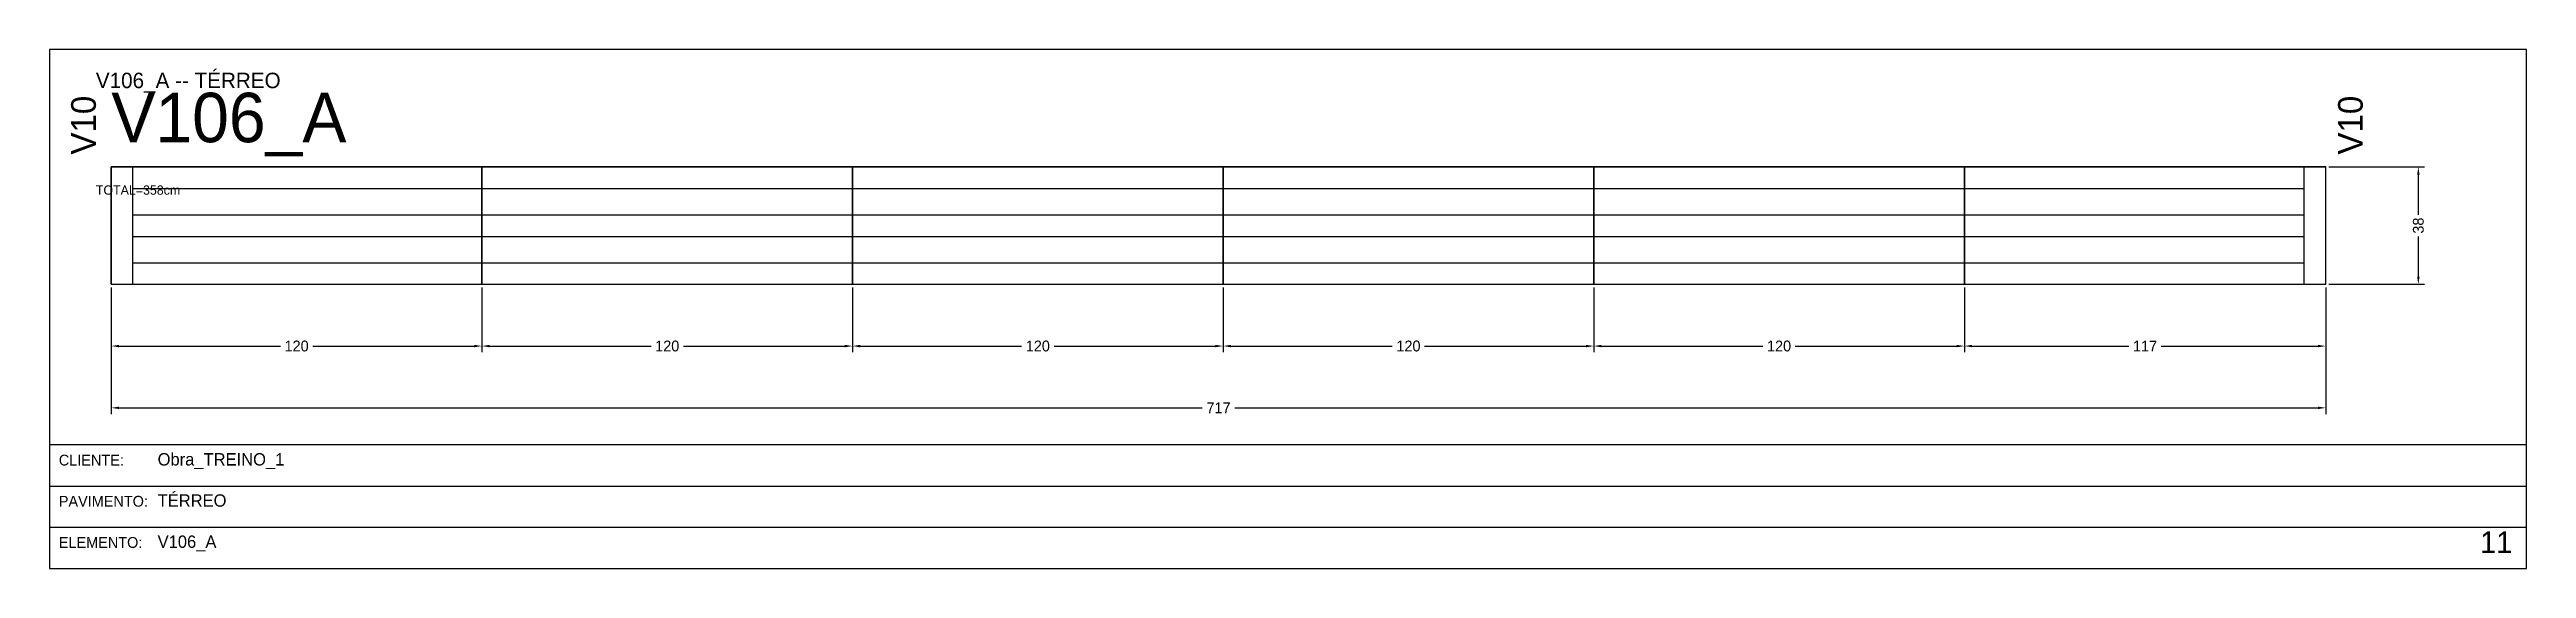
# Model space of a CAD drawing. Header units: metres. Extents: x 0 to 3268, y -4496 to 124.
# Drawn here: x 1644 to 2446, y -728 to -560 of the extents above; entities that cross this region are included whole.
import ezdxf

# ---------------------------------------------------------------- set-up
doc = ezdxf.new("R2010")
doc.units = ezdxf.units.M
for name, color, linetype in [('5', 5, 'Continuous'), ('BORDA_CELULA', 9, 'Continuous'), ('CARIMBO', 9, 'Continuous'), ('COTA', 241, 'Continuous'), ('NOMENCLATURA', 7, 'Continuous'), ('Painéis', 200, 'Continuous'), ('SARR_2.2x7', 40, 'Continuous')]:
    doc.layers.add(name, color=color, linetype=linetype)
doc.dimstyles.new('COTA', dxfattribs={"dimtxt": 3.5, "dimasz": 2.5, "dimexe": 2, "dimexo": 1, "dimgap": 0.9, "dimtad": 1, "dimdec": 0, "dimrnd": 1, "dimcen": 2.5, "dimclrd": 4, "dimclre": 4, "dimclrt": 4, "dimazin": 3, "dimtfac": 1, "dimtmove": 0, "dimatfit": 3})

msp = doc.modelspace()

# ---------------------------------------------------------------- texts
at = {"layer": '5'}
for p in [(1659, -594), (2393, -594)]:
    msp.add_text('V10', height=8, rotation=90, dxfattribs=at).set_placement(p)
at = {"layer": 'CARIMBO', "color": 9}
for s, p in [('CLIENTE:', (1647, -694.67)), ('PAVIMENTO:', (1647, -708)), ('ELEMENTO:', (1647, -721.33))]:
    msp.add_text(s, height=3.5, dxfattribs=at).set_placement(p)
at = {"layer": 'CARIMBO', "color": 2}
for s, p in [('Obra_TREINO_1', (1679, -694.67)), ('TÉRREO', (1679, -708)), ('V106_A', (1679, -721.33))]:
    msp.add_text(s, height=4, dxfattribs=at).set_placement(p)
at = {"layer": 'CARIMBO', "color": 3}
msp.add_text('11', height=7, dxfattribs=at).set_placement((2431, -723))
at = {"layer": 'COTA'}
msp.add_text('TOTAL=358cm', height=3, dxfattribs=at).set_placement((1659, -607))
at = {"layer": 'NOMENCLATURA'}
for s, height, p in [('V106_A -- TÉRREO', 5, (1659, -572.5)), ('V106_A', 16, (1664, -590))]:
    msp.add_text(s, height=height, dxfattribs=at).set_placement(p)

# ---------------------------------------------------------------- blocks, each defined once
blk = doc.blocks.new('_CLOSEDFILLED')
at = {"color": 0, "linetype": 'BYBLOCK'}
blk.add_solid([(-1, 0.16), (0, 0), (-1, -0.16)], dxfattribs=at)
blk = doc.blocks.new('*D95')
at = {"color": 4}
for p, q in [((1664, -637), (1664, -658)), ((1784, -637), (1784, -658)), ((1666.5, -656), (1718.75, -656)), ((1729.25, -656), (1781.5, -656))]:
    blk.add_line(p, q, dxfattribs=at)
at = {"layer": 'Defpoints'}
for p in [(1664, -636), (1784, -636), (1664, -656)]:
    blk.add_point(p, dxfattribs=at)
at = {"layer": 'COTA', "color": 4, "xscale": 2.5, "yscale": 2.5, "rotation": 180}
blk.add_blockref('_CLOSEDFILLED', (1664, -656), dxfattribs=at)
at = {"layer": 'COTA', "color": 4, "xscale": 2.5, "yscale": 2.5}
blk.add_blockref('_CLOSEDFILLED', (1784, -656), dxfattribs=at)
at = {"layer": 'COTA', "color": 4, "insert": (1724, -656), "char_height": 3.5, "attachment_point": 5}
blk.add_mtext('120', dxfattribs=at)
blk = doc.blocks.new('*D96')
at = {"color": 4}
for p, q in [((1784, -637), (1784, -658)), ((1904, -637), (1904, -658)), ((1786.5, -656), (1838.75, -656)), ((1849.25, -656), (1901.5, -656))]:
    blk.add_line(p, q, dxfattribs=at)
at = {"layer": 'Defpoints'}
for p in [(1784, -636), (1904, -636), (1784, -656)]:
    blk.add_point(p, dxfattribs=at)
at = {"layer": 'COTA', "color": 4, "xscale": 2.5, "yscale": 2.5, "rotation": 180}
blk.add_blockref('_CLOSEDFILLED', (1784, -656), dxfattribs=at)
at = {"layer": 'COTA', "color": 4, "xscale": 2.5, "yscale": 2.5}
blk.add_blockref('_CLOSEDFILLED', (1904, -656), dxfattribs=at)
at = {"layer": 'COTA', "color": 4, "insert": (1844, -656), "char_height": 3.5, "attachment_point": 5}
blk.add_mtext('120', dxfattribs=at)
blk = doc.blocks.new('*D97')
at = {"color": 4}
for p, q in [((1904, -637), (1904, -658)), ((2024, -637), (2024, -658)), ((1906.5, -656), (1958.75, -656)), ((1969.25, -656), (2021.5, -656))]:
    blk.add_line(p, q, dxfattribs=at)
at = {"layer": 'Defpoints'}
for p in [(1904, -636), (2024, -636), (1904, -656)]:
    blk.add_point(p, dxfattribs=at)
at = {"layer": 'COTA', "color": 4, "xscale": 2.5, "yscale": 2.5, "rotation": 180}
blk.add_blockref('_CLOSEDFILLED', (1904, -656), dxfattribs=at)
at = {"layer": 'COTA', "color": 4, "xscale": 2.5, "yscale": 2.5}
blk.add_blockref('_CLOSEDFILLED', (2024, -656), dxfattribs=at)
at = {"layer": 'COTA', "color": 4, "insert": (1964, -656), "char_height": 3.5, "attachment_point": 5}
blk.add_mtext('120', dxfattribs=at)
blk = doc.blocks.new('*D98')
at = {"color": 4}
for p, q in [((2024, -637), (2024, -658)), ((2144, -637), (2144, -658)), ((2026.5, -656), (2078.75, -656)), ((2089.25, -656), (2141.5, -656))]:
    blk.add_line(p, q, dxfattribs=at)
at = {"layer": 'Defpoints'}
for p in [(2024, -636), (2144, -636), (2024, -656)]:
    blk.add_point(p, dxfattribs=at)
at = {"layer": 'COTA', "color": 4, "xscale": 2.5, "yscale": 2.5, "rotation": 180}
blk.add_blockref('_CLOSEDFILLED', (2024, -656), dxfattribs=at)
at = {"layer": 'COTA', "color": 4, "xscale": 2.5, "yscale": 2.5}
blk.add_blockref('_CLOSEDFILLED', (2144, -656), dxfattribs=at)
at = {"layer": 'COTA', "color": 4, "insert": (2084, -656), "char_height": 3.5, "attachment_point": 5}
blk.add_mtext('120', dxfattribs=at)
blk = doc.blocks.new('*D99')
at = {"color": 4}
for p, q in [((2144, -637), (2144, -658)), ((2264, -637), (2264, -658)), ((2146.5, -656), (2198.75, -656)), ((2209.25, -656), (2261.5, -656))]:
    blk.add_line(p, q, dxfattribs=at)
at = {"layer": 'Defpoints'}
for p in [(2144, -636), (2264, -636), (2144, -656)]:
    blk.add_point(p, dxfattribs=at)
at = {"layer": 'COTA', "color": 4, "xscale": 2.5, "yscale": 2.5, "rotation": 180}
blk.add_blockref('_CLOSEDFILLED', (2144, -656), dxfattribs=at)
at = {"layer": 'COTA', "color": 4, "xscale": 2.5, "yscale": 2.5}
blk.add_blockref('_CLOSEDFILLED', (2264, -656), dxfattribs=at)
at = {"layer": 'COTA', "color": 4, "insert": (2204, -656), "char_height": 3.5, "attachment_point": 5}
blk.add_mtext('120', dxfattribs=at)
blk = doc.blocks.new('*D100')
at = {"color": 4}
for p, q in [((2264, -637), (2264, -658)), ((2381, -637), (2381, -658)), ((2266.5, -656), (2317.25, -656)), ((2327.75, -656), (2378.5, -656))]:
    blk.add_line(p, q, dxfattribs=at)
at = {"layer": 'Defpoints'}
for p in [(2264, -636), (2381, -636), (2264, -656)]:
    blk.add_point(p, dxfattribs=at)
at = {"layer": 'COTA', "color": 4, "xscale": 2.5, "yscale": 2.5, "rotation": 180}
blk.add_blockref('_CLOSEDFILLED', (2264, -656), dxfattribs=at)
at = {"layer": 'COTA', "color": 4, "xscale": 2.5, "yscale": 2.5}
blk.add_blockref('_CLOSEDFILLED', (2381, -656), dxfattribs=at)
at = {"layer": 'COTA', "color": 4, "insert": (2322.5, -656), "char_height": 3.5, "attachment_point": 5}
blk.add_mtext('117', dxfattribs=at)
blk = doc.blocks.new('*D101')
at = {"color": 4}
for p, q in [((1664, -637), (1664, -678)), ((2381, -637), (2381, -678)), ((1666.5, -676), (2017.25, -676)), ((2027.75, -676), (2378.5, -676))]:
    blk.add_line(p, q, dxfattribs=at)
at = {"layer": 'Defpoints'}
for p in [(1664, -636), (2381, -636), (1664, -676)]:
    blk.add_point(p, dxfattribs=at)
at = {"layer": 'COTA', "color": 4, "xscale": 2.5, "yscale": 2.5, "rotation": 180}
blk.add_blockref('_CLOSEDFILLED', (1664, -676), dxfattribs=at)
at = {"layer": 'COTA', "color": 4, "xscale": 2.5, "yscale": 2.5}
blk.add_blockref('_CLOSEDFILLED', (2381, -676), dxfattribs=at)
at = {"layer": 'COTA', "color": 4, "insert": (2022.5, -676), "char_height": 3.5, "attachment_point": 5}
blk.add_mtext('717', dxfattribs=at)
blk = doc.blocks.new('*D102')
at = {"color": 4}
for p, q in [((2382, -598), (2413, -598)), ((2411, -613.5), (2411, -600.5)), ((2411, -633.5), (2411, -620.5)), ((2382, -636), (2413, -636))]:
    blk.add_line(p, q, dxfattribs=at)
at = {"layer": 'Defpoints'}
for p in [(2381, -598), (2381, -636), (2411, -636)]:
    blk.add_point(p, dxfattribs=at)
at = {"layer": 'COTA', "color": 4, "xscale": 2.5, "yscale": 2.5}
for p, rotation in [((2411, -598), 90), ((2411, -636), 270)]:
    blk.add_blockref('_CLOSEDFILLED', p, dxfattribs=dict(at, rotation=rotation))
at = {"layer": 'COTA', "color": 4, "insert": (2411, -617), "char_height": 3.5, "attachment_point": 5, "rotation": 90}
blk.add_mtext('38', dxfattribs=at)
blk = doc.blocks.new('*D103')
at = {"color": 4}
for p, q in [((2382, -598), (2413, -598)), ((2411, -613.5), (2411, -600.5)), ((2411, -633.5), (2411, -620.5)), ((2382, -636), (2413, -636))]:
    blk.add_line(p, q, dxfattribs=at)
at = {"layer": 'Defpoints'}
for p in [(2381, -598), (2381, -636), (2411, -636)]:
    blk.add_point(p, dxfattribs=at)
at = {"layer": 'COTA', "color": 4, "xscale": 2.5, "yscale": 2.5}
for p, rotation in [((2411, -598), 90), ((2411, -636), 270)]:
    blk.add_blockref('_CLOSEDFILLED', p, dxfattribs=dict(at, rotation=rotation))
at = {"layer": 'COTA', "color": 4, "insert": (2411, -617), "char_height": 3.5, "attachment_point": 5, "rotation": 90}
blk.add_mtext('38', dxfattribs=at)
blk = doc.blocks.new('*D104')
at = {"color": 4}
for p, q in [((2382, -598), (2413, -598)), ((2411, -613.5), (2411, -600.5)), ((2411, -633.5), (2411, -620.5)), ((2382, -636), (2413, -636))]:
    blk.add_line(p, q, dxfattribs=at)
at = {"layer": 'Defpoints'}
for p in [(2381, -598), (2381, -636), (2411, -636)]:
    blk.add_point(p, dxfattribs=at)
at = {"layer": 'COTA', "color": 4, "xscale": 2.5, "yscale": 2.5}
for p, rotation in [((2411, -598), 90), ((2411, -636), 270)]:
    blk.add_blockref('_CLOSEDFILLED', p, dxfattribs=dict(at, rotation=rotation))
at = {"layer": 'COTA', "color": 4, "insert": (2411, -617), "char_height": 3.5, "attachment_point": 5, "rotation": 90}
blk.add_mtext('38', dxfattribs=at)
blk = doc.blocks.new('*D105')
at = {"color": 4}
for p, q in [((2382, -598), (2413, -598)), ((2411, -613.5), (2411, -600.5)), ((2411, -633.5), (2411, -620.5)), ((2382, -636), (2413, -636))]:
    blk.add_line(p, q, dxfattribs=at)
at = {"layer": 'Defpoints'}
for p in [(2381, -598), (2381, -636), (2411, -636)]:
    blk.add_point(p, dxfattribs=at)
at = {"layer": 'COTA', "color": 4, "xscale": 2.5, "yscale": 2.5}
for p, rotation in [((2411, -598), 90), ((2411, -636), 270)]:
    blk.add_blockref('_CLOSEDFILLED', p, dxfattribs=dict(at, rotation=rotation))
at = {"layer": 'COTA', "color": 4, "insert": (2411, -617), "char_height": 3.5, "attachment_point": 5, "rotation": 90}
blk.add_mtext('38', dxfattribs=at)
blk = doc.blocks.new('*D106')
at = {"color": 4}
for p, q in [((2382, -598), (2413, -598)), ((2411, -613.5), (2411, -600.5)), ((2411, -633.5), (2411, -620.5)), ((2382, -636), (2413, -636))]:
    blk.add_line(p, q, dxfattribs=at)
at = {"layer": 'Defpoints'}
for p in [(2381, -598), (2381, -636), (2411, -636)]:
    blk.add_point(p, dxfattribs=at)
at = {"layer": 'COTA', "color": 4, "xscale": 2.5, "yscale": 2.5}
for p, rotation in [((2411, -598), 90), ((2411, -636), 270)]:
    blk.add_blockref('_CLOSEDFILLED', p, dxfattribs=dict(at, rotation=rotation))
at = {"layer": 'COTA', "color": 4, "insert": (2411, -617), "char_height": 3.5, "attachment_point": 5, "rotation": 90}
blk.add_mtext('38', dxfattribs=at)
blk = doc.blocks.new('*D107')
at = {"color": 4}
for p, q in [((2382, -598), (2413, -598)), ((2411, -613.5), (2411, -600.5)), ((2411, -633.5), (2411, -620.5)), ((2382, -636), (2413, -636))]:
    blk.add_line(p, q, dxfattribs=at)
at = {"layer": 'Defpoints'}
for p in [(2381, -598), (2381, -636), (2411, -636)]:
    blk.add_point(p, dxfattribs=at)
at = {"layer": 'COTA', "color": 4, "xscale": 2.5, "yscale": 2.5}
for p, rotation in [((2411, -598), 90), ((2411, -636), 270)]:
    blk.add_blockref('_CLOSEDFILLED', p, dxfattribs=dict(at, rotation=rotation))
at = {"layer": 'COTA', "color": 4, "insert": (2411, -617), "char_height": 3.5, "attachment_point": 5, "rotation": 90}
blk.add_mtext('38', dxfattribs=at)

# ---------------------------------------------------------------- dimensions: what is measured, and where the dimension line sits
at = {"layer": 'COTA'}
for picture in ['*D102', '*D103', '*D104', '*D105', '*D106', '*D107']:
    dim = msp.add_linear_dim(base=(2411, -636), p1=(2381, -636), p2=(2381, -598), angle=90, dimstyle='COTA', dxfattribs=at)
    dim.commit()
    dim.dimension.update_dxf_attribs({"geometry": picture, "text_midpoint": (2411, -617)})
for base, p1, p2, picture, middle in [((1664, -656), (1664, -636), (1784, -636), '*D95', (1724, -656)), ((1664, -676), (1664, -636), (2381, -636), '*D101', (2022.5, -676)), ((1784, -656), (1784, -636), (1904, -636), '*D96', (1844, -656)), ((1904, -656), (1904, -636), (2024, -636), '*D97', (1964, -656)), ((2024, -656), (2024, -636), (2144, -636), '*D98', (2084, -656)), ((2144, -656), (2144, -636), (2264, -636), '*D99', (2204, -656)), ((2264, -656), (2264, -636), (2381, -636), '*D100', (2322.5, -656))]:
    dim = msp.add_linear_dim(base=base, p1=p1, p2=p2, dimstyle='COTA', dxfattribs=at)
    dim.commit()
    dim.dimension.update_dxf_attribs({"geometry": picture, "text_midpoint": middle})

# ---------------------------------------------------------------- linework, layer by layer
at = {"layer": 'BORDA_CELULA'}
for points in [[(1644, -728), (2446, -728), (2446, -560), (1644, -560)], [(1644, -728), (2446, -728), (2446, -688), (1644, -688)]]:
    msp.add_lwpolyline(points, close=True, dxfattribs=at)
at = {"layer": 'CARIMBO'}
for p, q in [((1644, -701.33), (2446, -701.33)), ((1644, -714.67), (2446, -714.67)), ((1644, -728), (2446, -728))]:
    msp.add_line(p, q, dxfattribs=at)
at = {"layer": 'Painéis'}
for points in [[(1664, -636), (1664, -598)], [(1664, -598), (1784, -598)], [(1664, -636), (1784, -636), (1784, -598), (1664, -598), (1664, -636)], [(1784, -636), (1784, -598)], [(1784, -598), (1904, -598)], [(1784, -636), (1904, -636), (1904, -598), (1784, -598), (1784, -636)], [(1904, -636), (1904, -598)], [(1904, -598), (2024, -598)], [(1904, -636), (2024, -636), (2024, -598), (1904, -598), (1904, -636)], [(2024, -636), (2024, -598)], [(2024, -598), (2144, -598)], [(2024, -636), (2144, -636), (2144, -598), (2024, -598), (2024, -636)], [(2144, -636), (2144, -598)], [(2144, -598), (2264, -598)], [(2144, -636), (2264, -636), (2264, -598), (2144, -598), (2144, -636)], [(2264, -636), (2264, -598)], [(2264, -598), (2381, -598)], [(2264, -636), (2381, -636), (2381, -598), (2264, -598), (2264, -636)], [(2381, -636), (2381, -598)], [(1664, -636), (1784, -636)], [(1784, -636), (1904, -636)], [(1904, -636), (2024, -636)], [(2024, -636), (2144, -636)], [(2144, -636), (2264, -636)], [(2264, -636), (2381, -636)]]:
    msp.add_lwpolyline(points, dxfattribs=at)
at = {"layer": 'SARR_2.2x7'}
for points in [[(1671, -636), (1671, -598)], [(2374, -636), (2374, -598)], [(1671, -605), (1784, -605)], [(1784, -605), (1904, -605)], [(1904, -605), (2024, -605)], [(2024, -605), (2144, -605)], [(2144, -605), (2264, -605)], [(2264, -605), (2374, -605)], [(1671, -613.5), (1784, -613.5)], [(1784, -613.5), (1904, -613.5)], [(1904, -613.5), (2024, -613.5)], [(2024, -613.5), (2144, -613.5)], [(2144, -613.5), (2264, -613.5)], [(2264, -613.5), (2374, -613.5)], [(1671, -620.5), (1784, -620.5)], [(1784, -620.5), (1904, -620.5)], [(1904, -620.5), (2024, -620.5)], [(2024, -620.5), (2144, -620.5)], [(2144, -620.5), (2264, -620.5)], [(2264, -620.5), (2374, -620.5)], [(1671, -629), (1784, -629)], [(1784, -629), (1904, -629)], [(1904, -629), (2024, -629)], [(2024, -629), (2144, -629)], [(2144, -629), (2264, -629)], [(2264, -629), (2374, -629)]]:
    msp.add_lwpolyline(points, dxfattribs=at)

msp.set_redraw_order([(e.dxf.handle, doc.entitydb.next_handle()) for e in msp.query("TEXT MTEXT ATTDEF DIMENSION ARC_DIMENSION")])  # texts and dimensions are drawn at this point

doc.saveas('drawing.dxf')
